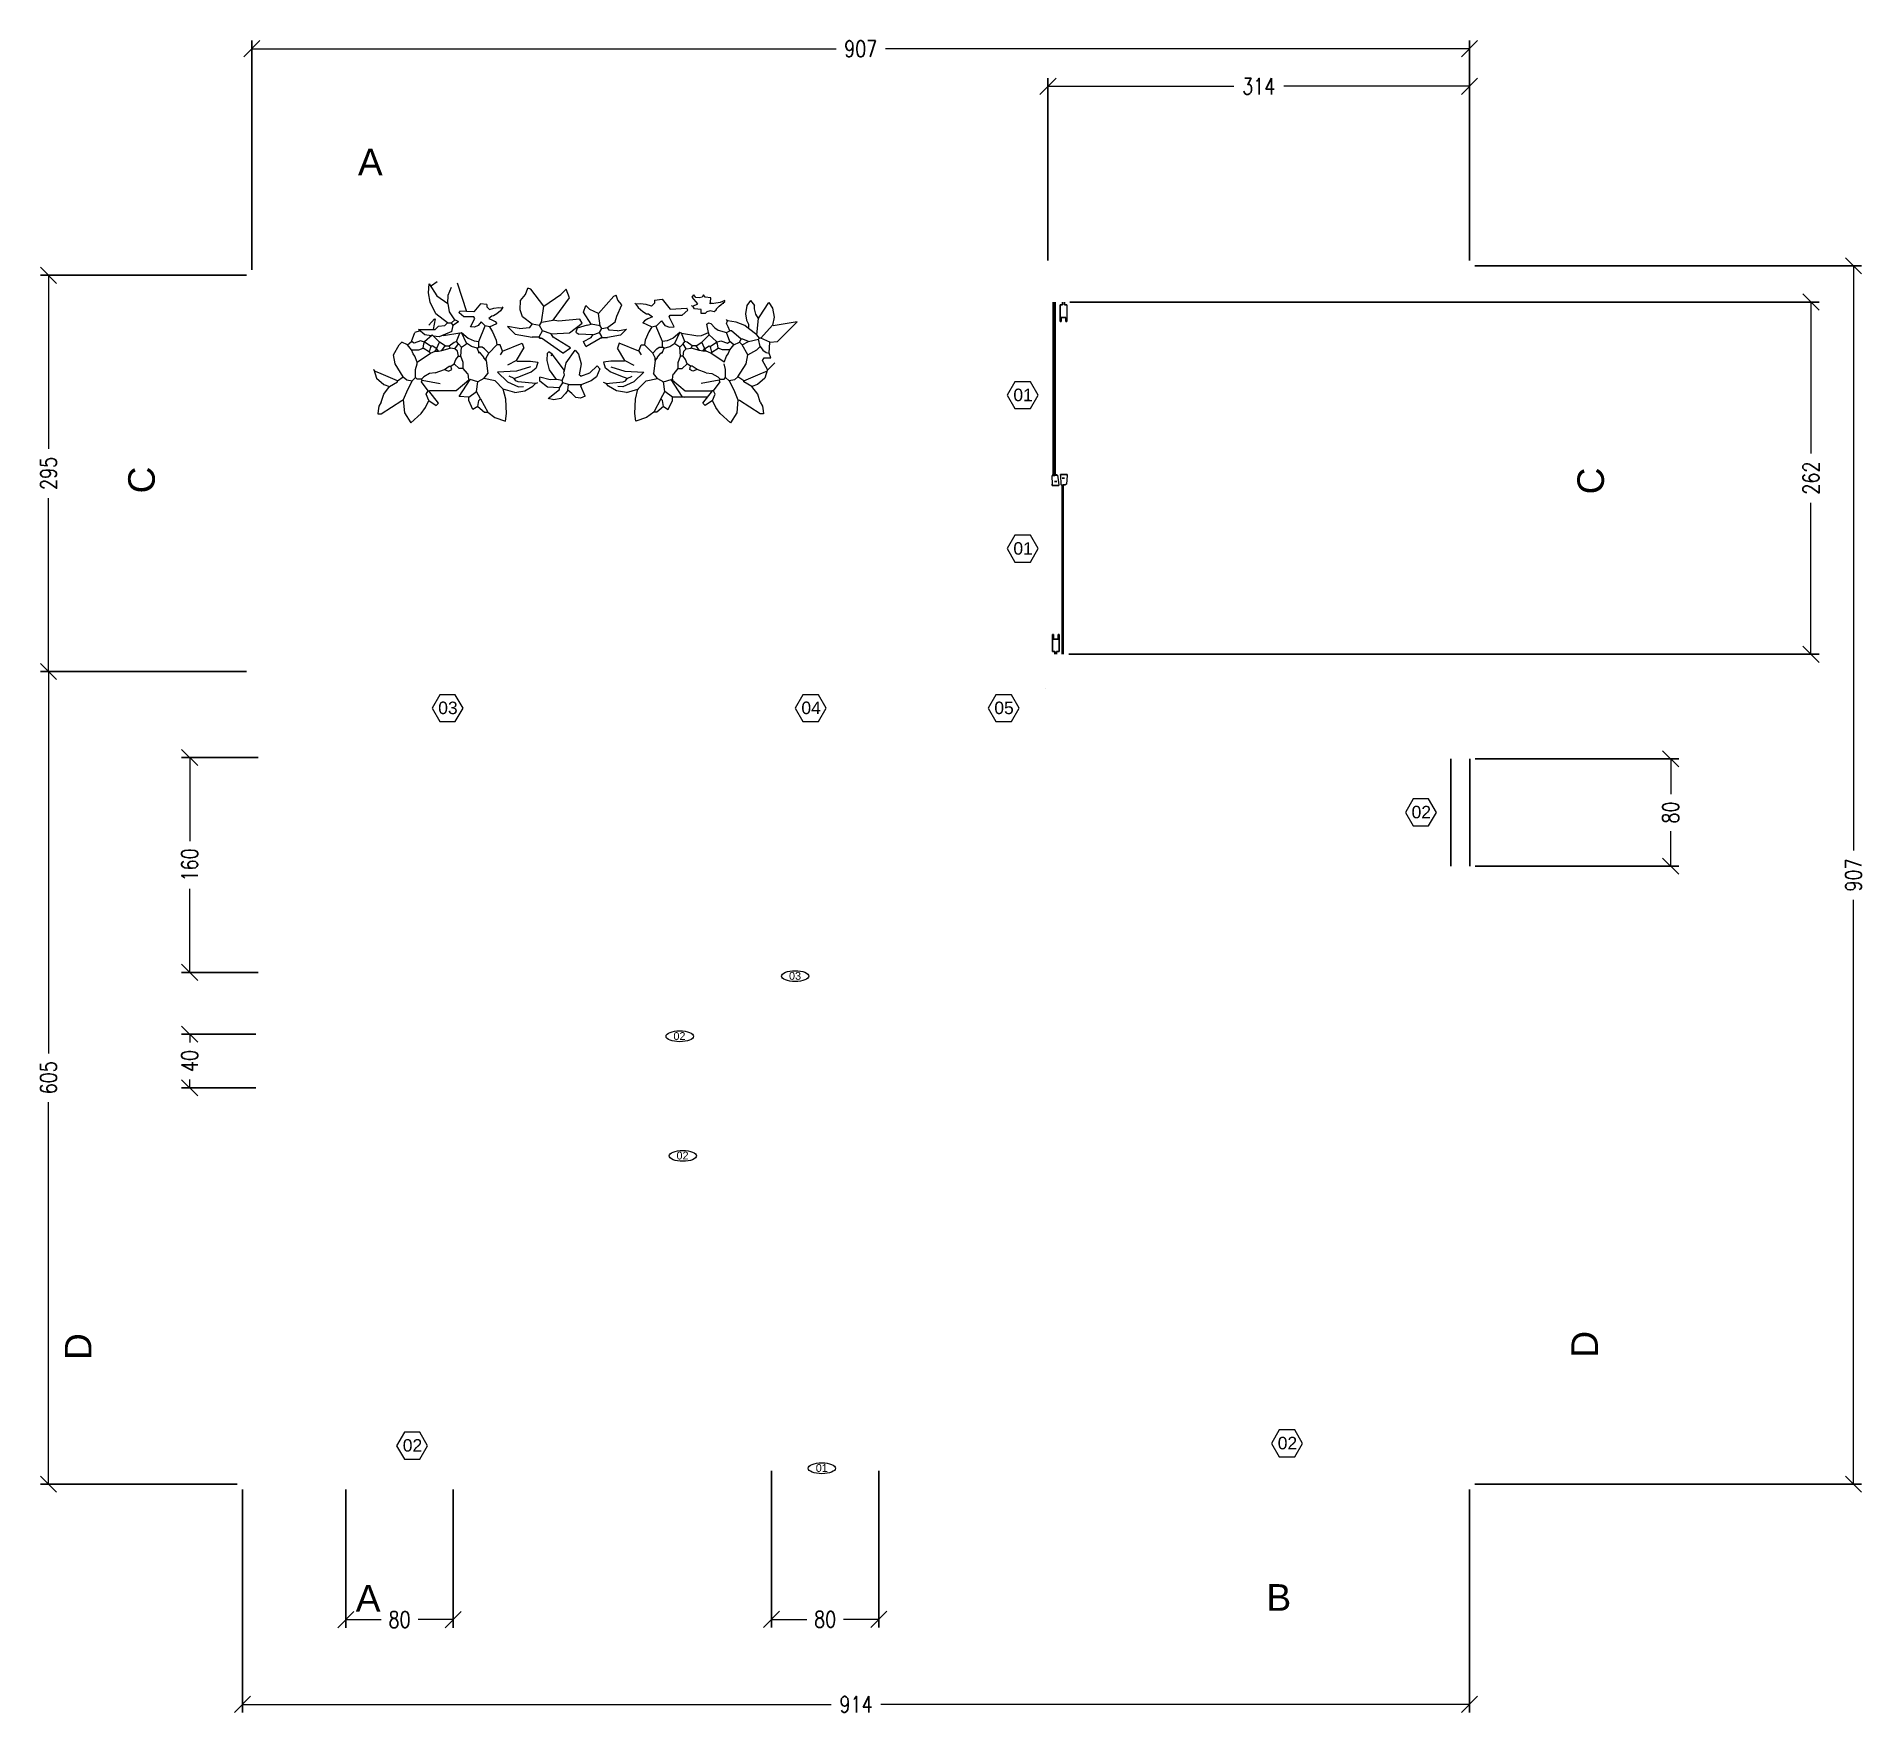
# Model space of a CAD drawing. Header units: inches. Extents: x 30 to 206, y 98 to 294.
# Drawn here: x 30.07 to 43.69, y 210.77 to 223.27 of the extents above; entities that cross this region are included whole.
import ezdxf

# ---------------------------------------------------------------- set-up
doc = ezdxf.new("R2010")
doc.units = ezdxf.units.IN
doc.header["$MEASUREMENT"] = 0
doc.layers.add('INFISSI_finissimi', color=250, linetype='Continuous')
doc.layers.add('Layer1', color=7, linetype='Continuous')
doc.layers.add('linee di sezione', color=3, linetype='Continuous', lineweight=13)
doc.layers.add('piante', color=94, linetype='Continuous', lineweight=13)
doc.styles.add('ARIAL', font='Arial.ttf')
doc.styles.add('E-ROMANS', font='romans.shx', dxfattribs={"width": 0.8})
doc.dimstyles.new('E-0100_TICK_12', dxfattribs={"dimscale": 0.001, "dimtxt": 120, "dimasz": 120, "dimexe": 60, "dimexo": 40, "dimgap": 60, "dimtad": 0, "dimzin": 0, "dimdsep": 46, "dimtxsty": 'E-ROMANS', "dimblk": 'OBLIQUE', "dimcen": 60, "dimclrd": 256, "dimclre": 256, "dimclrt": 256, "dimadec": 0, "dimazin": 0, "dimtfac": 1, "dimtmove": 1, "dimatfit": 3, "dimldrblk": 'OPEN90', "dimfxl": 1, "dimtfill": 1, "dimtolj": 1, "dimtzin": 0, "dimlwd": -1, "dimarcsym": 0})

msp = doc.modelspace()

# ---------------------------------------------------------------- texts
at = {"color": 7, "style": 'ARIAL'}
for s, p in [('A', (32.46, 222.24)), ('A', (32.444, 211.547)), ('B', (39.227, 211.553))]:
    msp.add_text(s, height=0.198, dxfattribs=at).set_placement(p)
for s, p in [('C', (30.947, 219.872)), ('C', (41.741, 219.865)), ('D', (30.475, 213.42)), ('D', (41.696, 213.437))]:
    msp.add_text(s, height=0.198, rotation=90, dxfattribs=at).set_placement(p)
at = {"layer": 'linee di sezione', "style": 'ARIAL'}
for s, p in [('01', (37.342, 220.559)), ('01', (37.342, 219.416)), ('03', (33.058, 218.229)), ('04', (35.763, 218.229)), ('05', (37.2, 218.229)), ('02', (32.794, 212.738)), ('02', (39.311, 212.755))]:
    msp.add_text(s, height=0.0932, rotation=359.8326, dxfattribs=at).set_placement(p)
at = {"layer": 'linee di sezione', "color": 3, "style": 'ARIAL'}
msp.add_text('02', height=0.0932, rotation=359.8326, dxfattribs=at).set_placement((40.308, 217.453))
at = {"layer": 'linee di sezione', "style": 'ARIAL'}
for s, p in [('03', (35.671, 216.251)), ('02', (34.81, 215.803)), ('02', (34.833, 214.913))]:
    msp.add_text(s, height=0.0578, dxfattribs=at).set_placement(p)

# ---------------------------------------------------------------- blocks, each defined once
blk = doc.blocks.new('_Oblique')
at = {"color": 0, "linetype": 'ByBlock', "lineweight": -2}
blk.add_line((-0.5, -0.5), (0.5, 0.5), dxfattribs=at)
blk = doc.blocks.new('*D12')
at = {"layer": 'DEFPOINTS', "color": 0, "lineweight": 13, "transparency": 16777216}
for p in [(40.74, 222.903), (37.6, 221.566), (40.74, 221.566)]:
    blk.add_point(p, dxfattribs=at)
at = {"layer": 'linee di sezione', "lineweight": -2, "transparency": 16777216}
for p, q in [((37.6, 221.606), (37.6, 222.963)), ((40.74, 221.606), (40.74, 222.963))]:
    blk.add_line(p, q, dxfattribs=at)
at = {"layer": 'linee di sezione', "transparency": 16777216}
for p, q in [((37.6, 222.903), (38.985, 222.903)), ((40.74, 222.903), (39.356, 222.903))]:
    blk.add_line(p, q, dxfattribs=at)
at = {"layer": 'linee di sezione', "transparency": 16777216, "xscale": 0.12, "yscale": 0.12, "zscale": 0.12, "rotation": 180}
blk.add_blockref('_Oblique', (37.6, 222.903), dxfattribs=at)
at = {"layer": 'linee di sezione', "transparency": 16777216, "xscale": 0.12, "yscale": 0.12, "zscale": 0.12}
blk.add_blockref('_Oblique', (40.74, 222.903), dxfattribs=at)
at = {"layer": 'linee di sezione', "lineweight": 13, "transparency": 16777216, "insert": (39.17, 222.903), "char_height": 0.12, "attachment_point": 5, "style": 'E-ROMANS', "bg_fill": 3, "box_fill_scale": 1.25, "bg_fill_color": 256, "bg_fill_true_color": 13158600, "bg_fill_transparency": 0}
blk.add_mtext('\\A1;314', dxfattribs=at)
blk = doc.blocks.new('_Open90')
at = {"color": 0, "linetype": 'ByBlock', "lineweight": -2}
for p, q in [((0, 0), (-1, 0)), ((-0.5, 0.5), (0, 0)), ((0, 0), (-0.5, -0.5))]:
    blk.add_line(p, q, dxfattribs=at)
blk = doc.blocks.new('*D13')
at = {"layer": 'DEFPOINTS', "color": 0, "lineweight": 13, "transparency": 16777216}
for p in [(40.74, 223.183), (31.67, 221.496), (40.74, 221.566)]:
    blk.add_point(p, dxfattribs=at)
at = {"layer": 'linee di sezione', "lineweight": -2, "transparency": 16777216}
for p, q in [((31.67, 221.536), (31.67, 223.243)), ((40.74, 221.606), (40.74, 223.243))]:
    blk.add_line(p, q, dxfattribs=at)
at = {"layer": 'linee di sezione', "transparency": 16777216}
for p, q in [((31.67, 223.183), (36.022, 223.183)), ((40.74, 223.183), (36.389, 223.183))]:
    blk.add_line(p, q, dxfattribs=at)
at = {"layer": 'linee di sezione', "transparency": 16777216, "xscale": 0.12, "yscale": 0.12, "zscale": 0.12, "rotation": 180}
blk.add_blockref('_Oblique', (31.67, 223.183), dxfattribs=at)
at = {"layer": 'linee di sezione', "transparency": 16777216, "xscale": 0.12, "yscale": 0.12, "zscale": 0.12}
blk.add_blockref('_Oblique', (40.74, 223.183), dxfattribs=at)
at = {"layer": 'linee di sezione', "lineweight": 13, "transparency": 16777216, "insert": (36.205, 223.183), "char_height": 0.12, "attachment_point": 5, "style": 'E-ROMANS', "bg_fill": 3, "box_fill_scale": 1.25, "bg_fill_color": 256, "bg_fill_true_color": 13158600, "bg_fill_transparency": 0}
blk.add_mtext('\\A1;907', dxfattribs=at)
blk = doc.blocks.new('*D14')
at = {"layer": 'DEFPOINTS', "color": 0, "lineweight": 13, "transparency": 16777216}
for p in [(40.741, 217.896), (40.741, 217.096), (42.238, 217.096)]:
    blk.add_point(p, dxfattribs=at)
at = {"layer": 'linee di sezione', "lineweight": -2, "transparency": 16777216}
for p, q in [((40.781, 217.896), (42.298, 217.896)), ((40.781, 217.096), (42.298, 217.096))]:
    blk.add_line(p, q, dxfattribs=at)
at = {"layer": 'linee di sezione', "transparency": 16777216}
for p, q in [((42.238, 217.896), (42.238, 217.633)), ((42.238, 217.096), (42.238, 217.358))]:
    blk.add_line(p, q, dxfattribs=at)
at = {"layer": 'linee di sezione', "transparency": 16777216, "xscale": 0.12, "yscale": 0.12, "zscale": 0.12}
for p, rotation in [((42.238, 217.896), 90), ((42.238, 217.096), 270)]:
    blk.add_blockref('_Oblique', p, dxfattribs=dict(at, rotation=rotation))
at = {"layer": 'linee di sezione', "lineweight": 13, "transparency": 16777216, "insert": (42.238, 217.496), "char_height": 0.12, "attachment_point": 5, "rotation": 90, "style": 'E-ROMANS', "bg_fill": 3, "box_fill_scale": 1.25, "bg_fill_color": 256, "bg_fill_true_color": 13158600, "bg_fill_transparency": 0}
blk.add_mtext('\\A1;80', dxfattribs=at)
blk = doc.blocks.new('*D15')
at = {"layer": 'DEFPOINTS', "color": 0, "lineweight": 13, "transparency": 16777216}
for p in [(37.722, 221.297), (37.714, 218.674), (43.283, 218.674)]:
    blk.add_point(p, dxfattribs=at)
at = {"layer": 'linee di sezione', "lineweight": -2, "transparency": 16777216}
for p, q in [((37.762, 221.297), (43.343, 221.297)), ((37.754, 218.674), (43.343, 218.674))]:
    blk.add_line(p, q, dxfattribs=at)
at = {"layer": 'linee di sezione', "transparency": 16777216}
for p, q in [((43.283, 221.297), (43.283, 220.169)), ((43.283, 218.674), (43.283, 219.802))]:
    blk.add_line(p, q, dxfattribs=at)
at = {"layer": 'linee di sezione', "transparency": 16777216, "xscale": 0.12, "yscale": 0.12, "zscale": 0.12}
for p, rotation in [((43.283, 221.297), 90), ((43.283, 218.674), 270)]:
    blk.add_blockref('_Oblique', p, dxfattribs=dict(at, rotation=rotation))
at = {"layer": 'linee di sezione', "lineweight": 13, "transparency": 16777216, "insert": (43.283, 219.986), "char_height": 0.12, "attachment_point": 5, "rotation": 90, "style": 'E-ROMANS', "bg_fill": 3, "box_fill_scale": 1.25, "bg_fill_color": 256, "bg_fill_true_color": 13158600, "bg_fill_transparency": 0}
blk.add_mtext('\\A1;262', dxfattribs=at)
blk = doc.blocks.new('*D16')
at = {"layer": 'DEFPOINTS', "color": 0, "lineweight": 13, "transparency": 16777216}
for p in [(40.74, 221.566), (43.599, 221.566), (40.74, 212.496)]:
    blk.add_point(p, dxfattribs=at)
at = {"layer": 'linee di sezione', "lineweight": -2, "transparency": 16777216}
for p, q in [((40.78, 221.566), (43.659, 221.566)), ((40.78, 212.496), (43.659, 212.496))]:
    blk.add_line(p, q, dxfattribs=at)
at = {"layer": 'linee di sezione', "transparency": 16777216}
for p, q in [((43.599, 221.566), (43.599, 217.214)), ((43.599, 212.496), (43.599, 216.847))]:
    blk.add_line(p, q, dxfattribs=at)
at = {"layer": 'linee di sezione', "transparency": 16777216, "xscale": 0.12, "yscale": 0.12, "zscale": 0.12}
for p, rotation in [((43.599, 221.566), 90), ((43.599, 212.496), 270)]:
    blk.add_blockref('_Oblique', p, dxfattribs=dict(at, rotation=rotation))
at = {"layer": 'linee di sezione', "lineweight": 13, "transparency": 16777216, "insert": (43.599, 217.031), "char_height": 0.12, "attachment_point": 5, "rotation": 90, "style": 'E-ROMANS', "bg_fill": 3, "box_fill_scale": 1.25, "bg_fill_color": 256, "bg_fill_true_color": 13158600, "bg_fill_transparency": 0}
blk.add_mtext('\\A1;907', dxfattribs=at)
blk = doc.blocks.new('*D17')
at = {"layer": 'DEFPOINTS', "color": 0, "lineweight": 13, "transparency": 16777216}
for p in [(35.54, 212.636), (36.34, 212.636), (36.34, 211.489)]:
    blk.add_point(p, dxfattribs=at)
at = {"layer": 'linee di sezione', "lineweight": -2, "transparency": 16777216}
for p, q in [((35.54, 212.596), (35.54, 211.429)), ((36.34, 212.596), (36.34, 211.429))]:
    blk.add_line(p, q, dxfattribs=at)
at = {"layer": 'linee di sezione', "transparency": 16777216}
for p, q in [((35.54, 211.489), (35.803, 211.489)), ((36.34, 211.489), (36.078, 211.489))]:
    blk.add_line(p, q, dxfattribs=at)
at = {"layer": 'linee di sezione', "transparency": 16777216, "xscale": 0.12, "yscale": 0.12, "zscale": 0.12, "rotation": 180}
blk.add_blockref('_Oblique', (35.54, 211.489), dxfattribs=at)
at = {"layer": 'linee di sezione', "transparency": 16777216, "xscale": 0.12, "yscale": 0.12, "zscale": 0.12}
blk.add_blockref('_Oblique', (36.34, 211.489), dxfattribs=at)
at = {"layer": 'linee di sezione', "lineweight": 13, "transparency": 16777216, "insert": (35.94, 211.489), "char_height": 0.12, "attachment_point": 5, "style": 'E-ROMANS', "bg_fill": 3, "box_fill_scale": 1.25, "bg_fill_color": 256, "bg_fill_true_color": 13158600, "bg_fill_transparency": 0}
blk.add_mtext('\\A1;80', dxfattribs=at)
blk = doc.blocks.new('*D18')
at = {"layer": 'DEFPOINTS', "color": 0, "lineweight": 13, "transparency": 16777216}
for p in [(32.37, 212.496), (33.17, 212.496), (33.17, 211.487)]:
    blk.add_point(p, dxfattribs=at)
at = {"layer": 'linee di sezione', "lineweight": -2, "transparency": 16777216}
for p, q in [((32.37, 212.456), (32.37, 211.427)), ((33.17, 212.456), (33.17, 211.427))]:
    blk.add_line(p, q, dxfattribs=at)
at = {"layer": 'linee di sezione', "transparency": 16777216}
for p, q in [((32.37, 211.487), (32.633, 211.487)), ((33.17, 211.487), (32.908, 211.487))]:
    blk.add_line(p, q, dxfattribs=at)
at = {"layer": 'linee di sezione', "transparency": 16777216, "xscale": 0.12, "yscale": 0.12, "zscale": 0.12, "rotation": 180}
blk.add_blockref('_Oblique', (32.37, 211.487), dxfattribs=at)
at = {"layer": 'linee di sezione', "transparency": 16777216, "xscale": 0.12, "yscale": 0.12, "zscale": 0.12}
blk.add_blockref('_Oblique', (33.17, 211.487), dxfattribs=at)
at = {"layer": 'linee di sezione', "lineweight": 13, "transparency": 16777216, "insert": (32.77, 211.487), "char_height": 0.12, "attachment_point": 5, "style": 'E-ROMANS', "bg_fill": 3, "box_fill_scale": 1.25, "bg_fill_color": 256, "bg_fill_true_color": 13158600, "bg_fill_transparency": 0}
blk.add_mtext('\\A1;80', dxfattribs=at)
blk = doc.blocks.new('*D19')
at = {"layer": 'DEFPOINTS', "color": 0, "lineweight": 13, "transparency": 16777216}
for p in [(31.6, 212.496), (40.74, 212.496), (40.74, 210.856)]:
    blk.add_point(p, dxfattribs=at)
at = {"layer": 'linee di sezione', "lineweight": -2, "transparency": 16777216}
for p, q in [((31.6, 212.456), (31.6, 210.796)), ((40.74, 212.456), (40.74, 210.796))]:
    blk.add_line(p, q, dxfattribs=at)
at = {"layer": 'linee di sezione', "transparency": 16777216}
for p, q in [((31.6, 210.856), (35.985, 210.856)), ((40.74, 210.856), (36.356, 210.856))]:
    blk.add_line(p, q, dxfattribs=at)
at = {"layer": 'linee di sezione', "transparency": 16777216, "xscale": 0.12, "yscale": 0.12, "zscale": 0.12, "rotation": 180}
blk.add_blockref('_Oblique', (31.6, 210.856), dxfattribs=at)
at = {"layer": 'linee di sezione', "transparency": 16777216, "xscale": 0.12, "yscale": 0.12, "zscale": 0.12}
blk.add_blockref('_Oblique', (40.74, 210.856), dxfattribs=at)
at = {"layer": 'linee di sezione', "lineweight": 13, "transparency": 16777216, "insert": (36.17, 210.856), "char_height": 0.12, "attachment_point": 5, "style": 'E-ROMANS', "bg_fill": 3, "box_fill_scale": 1.25, "bg_fill_color": 256, "bg_fill_true_color": 13158600, "bg_fill_transparency": 0}
blk.add_mtext('\\A1;914', dxfattribs=at)
blk = doc.blocks.new('*D20')
at = {"layer": 'DEFPOINTS', "color": 0, "lineweight": 13, "transparency": 16777216}
for p in [(31.74, 215.846), (31.207, 215.446), (31.74, 215.446)]:
    blk.add_point(p, dxfattribs=at)
at = {"layer": 'linee di sezione', "lineweight": -2, "transparency": 16777216}
for p, q in [((31.7, 215.846), (31.147, 215.846)), ((31.7, 215.446), (31.147, 215.446))]:
    blk.add_line(p, q, dxfattribs=at)
at = {"layer": 'linee di sezione', "transparency": 16777216}
for p, q in [((31.207, 215.846), (31.207, 215.783)), ((31.207, 215.446), (31.207, 215.508))]:
    blk.add_line(p, q, dxfattribs=at)
at = {"layer": 'linee di sezione', "transparency": 16777216, "xscale": 0.12, "yscale": 0.12, "zscale": 0.12}
for p, rotation in [((31.207, 215.846), 90), ((31.207, 215.446), 270)]:
    blk.add_blockref('_Oblique', p, dxfattribs=dict(at, rotation=rotation))
at = {"layer": 'linee di sezione', "lineweight": 13, "transparency": 16777216, "insert": (31.207, 215.646), "char_height": 0.12, "attachment_point": 5, "rotation": 90, "style": 'E-ROMANS', "bg_fill": 3, "box_fill_scale": 1.25, "bg_fill_color": 256, "bg_fill_true_color": 13158600, "bg_fill_transparency": 0}
blk.add_mtext('\\A1;40', dxfattribs=at)
blk = doc.blocks.new('*D21')
at = {"layer": 'DEFPOINTS', "color": 0, "lineweight": 13, "transparency": 16777216}
for p in [(31.207, 217.906), (31.757, 217.906), (31.757, 216.306)]:
    blk.add_point(p, dxfattribs=at)
at = {"layer": 'linee di sezione', "lineweight": -2, "transparency": 16777216}
for p, q in [((31.717, 217.906), (31.147, 217.906)), ((31.717, 216.306), (31.147, 216.306))]:
    blk.add_line(p, q, dxfattribs=at)
at = {"layer": 'linee di sezione', "transparency": 16777216}
for p, q in [((31.207, 217.906), (31.207, 217.282)), ((31.207, 216.306), (31.207, 216.929))]:
    blk.add_line(p, q, dxfattribs=at)
at = {"layer": 'linee di sezione', "transparency": 16777216, "xscale": 0.12, "yscale": 0.12, "zscale": 0.12}
for p, rotation in [((31.207, 217.906), 90), ((31.207, 216.306), 270)]:
    blk.add_blockref('_Oblique', p, dxfattribs=dict(at, rotation=rotation))
at = {"layer": 'linee di sezione', "lineweight": 13, "transparency": 16777216, "insert": (31.207, 217.106), "char_height": 0.12, "attachment_point": 5, "rotation": 90, "style": 'E-ROMANS', "bg_fill": 3, "box_fill_scale": 1.25, "bg_fill_color": 256, "bg_fill_true_color": 13158600, "bg_fill_transparency": 0}
blk.add_mtext('\\A1;160', dxfattribs=at)
blk = doc.blocks.new('*D22')
at = {"layer": 'DEFPOINTS', "color": 0, "lineweight": 13, "transparency": 16777216}
for p in [(30.156, 218.546), (31.6, 218.546), (31.6, 212.496)]:
    blk.add_point(p, dxfattribs=at)
at = {"layer": 'linee di sezione', "lineweight": -2, "transparency": 16777216}
for p, q in [((31.56, 218.546), (30.096, 218.546)), ((31.56, 212.496), (30.096, 212.496))]:
    blk.add_line(p, q, dxfattribs=at)
at = {"layer": 'linee di sezione', "transparency": 16777216}
for p, q in [((30.156, 218.546), (30.156, 215.702)), ((30.156, 212.496), (30.156, 215.34))]:
    blk.add_line(p, q, dxfattribs=at)
at = {"layer": 'linee di sezione', "transparency": 16777216, "xscale": 0.12, "yscale": 0.12, "zscale": 0.12}
for p, rotation in [((30.156, 218.546), 90), ((30.156, 212.496), 270)]:
    blk.add_blockref('_Oblique', p, dxfattribs=dict(at, rotation=rotation))
at = {"layer": 'linee di sezione', "lineweight": 13, "transparency": 16777216, "insert": (30.156, 215.521), "char_height": 0.12, "attachment_point": 5, "rotation": 90, "style": 'E-ROMANS', "bg_fill": 3, "box_fill_scale": 1.25, "bg_fill_color": 256, "bg_fill_true_color": 13158600, "bg_fill_transparency": 0}
blk.add_mtext('\\A1;605', dxfattribs=at)
blk = doc.blocks.new('*D23')
at = {"layer": 'DEFPOINTS', "color": 0, "lineweight": 13, "transparency": 16777216}
for p in [(31.67, 221.496), (30.156, 218.546), (31.67, 218.546)]:
    blk.add_point(p, dxfattribs=at)
at = {"layer": 'linee di sezione', "lineweight": -2, "transparency": 16777216}
for p, q in [((31.63, 221.496), (30.096, 221.496)), ((31.63, 218.546), (30.096, 218.546))]:
    blk.add_line(p, q, dxfattribs=at)
at = {"layer": 'linee di sezione', "transparency": 16777216}
for p, q in [((30.156, 221.496), (30.156, 220.204)), ((30.156, 218.546), (30.156, 219.837))]:
    blk.add_line(p, q, dxfattribs=at)
at = {"layer": 'linee di sezione', "transparency": 16777216, "xscale": 0.12, "yscale": 0.12, "zscale": 0.12}
for p, rotation in [((30.156, 221.496), 90), ((30.156, 218.546), 270)]:
    blk.add_blockref('_Oblique', p, dxfattribs=dict(at, rotation=rotation))
at = {"layer": 'linee di sezione', "lineweight": 13, "transparency": 16777216, "insert": (30.156, 220.021), "char_height": 0.12, "attachment_point": 5, "rotation": 90, "style": 'E-ROMANS', "bg_fill": 3, "box_fill_scale": 1.25, "bg_fill_color": 256, "bg_fill_true_color": 13158600, "bg_fill_transparency": 0}
blk.add_mtext('\\A1;295', dxfattribs=at)

# ---------------------------------------------------------------- dimensions: what is measured, and where the dimension line sits
at = {"layer": 'linee di sezione', "lineweight": 13}
for base, p1, p2, text, picture, middle in [((40.74, 222.903), (37.6, 221.566), (40.74, 221.566), '314', '*D12', (39.17, 222.903)), ((36.34, 211.489), (35.54, 212.636), (36.34, 212.636), '80', '*D17', (35.94, 211.489))]:
    dim = msp.add_linear_dim(base=base, p1=p1, p2=p2, text=text, dimstyle='E-0100_TICK_12', dxfattribs=at)
    dim.commit()
    dim.dimension.update_dxf_attribs({"geometry": picture, "text_midpoint": middle})
for base, p1, p2, text, picture, middle in [((31.207, 217.906), (31.757, 216.306), (31.757, 217.906), '160', '*D21', (31.207, 217.106)), ((31.207, 215.446), (31.74, 215.846), (31.74, 215.446), '40', '*D20', (31.207, 215.646))]:
    dim = msp.add_linear_dim(base=base, p1=p1, p2=p2, angle=90, text=text, dimstyle='E-0100_TICK_12', dxfattribs=at)
    dim.commit()
    dim.dimension.update_dxf_attribs({"geometry": picture, "text_midpoint": middle})

# ---------------------------------------------------------------- linework, layer by layer
at = {"layer": 'INFISSI_finissimi', "color": 7}
for p, q in [((37.638, 221.297), (37.638, 220.009)), ((37.645, 221.297), (37.645, 220.01)), ((37.654, 221.297), (37.654, 220.011)), ((37.648, 219.961), (37.665, 219.961)), ((37.705, 219.934), (37.705, 218.674)), ((37.723, 219.985), (37.706, 219.985)), ((37.64, 218.821), (37.633, 218.821)), ((37.633, 218.821), (37.633, 218.809)), ((37.633, 218.809), (37.633, 218.695)), ((37.64, 218.788), (37.64, 218.821)), ((37.655, 218.788), (37.64, 218.788)), ((37.675, 218.788), (37.655, 218.788)), ((37.682, 218.821), (37.675, 218.821)), ((37.675, 218.821), (37.675, 218.788)), ((37.682, 218.809), (37.682, 218.821)), ((37.683, 218.695), (37.682, 218.809)), ((37.633, 218.695), (37.651, 218.695)), ((37.651, 218.695), (37.651, 218.674)), ((37.664, 218.674), (37.664, 218.695)), ((37.664, 218.695), (37.683, 218.695))]:
    msp.add_line(p, q, dxfattribs=at)
at = {"layer": 'INFISSI_finissimi', "color": 0}
for p, q in [((37.69, 221.163), (37.69, 221.277)), ((37.69, 221.277), (37.709, 221.277)), ((37.709, 221.277), (37.709, 221.297)), ((37.722, 221.277), (37.722, 221.297)), ((37.722, 221.277), (37.74, 221.277)), ((37.69, 221.163), (37.69, 221.151)), ((37.698, 221.151), (37.69, 221.151)), ((37.698, 221.183), (37.698, 221.151)), ((37.733, 221.183), (37.733, 221.151)), ((37.733, 221.151), (37.74, 221.151)), ((37.74, 221.163), (37.74, 221.151))]:
    msp.add_line(p, q, dxfattribs=at)
at = {"layer": 'INFISSI_finissimi', "lineweight": 13}
for p, q in [((37.632, 220.003), (37.629, 220.003)), ((37.629, 220.003), (37.631, 219.94)), ((37.632, 220.003), (37.632, 220.003))]:
    msp.add_line(p, q, dxfattribs=at)
at = {"layer": 'INFISSI_finissimi', "color": 0, "lineweight": 13}
for p, q in [((37.638, 220.009), (37.632, 220.008)), ((37.632, 220.008), (37.632, 220.003))]:
    msp.add_line(p, q, dxfattribs=at)
at = {"layer": 'INFISSI_finissimi'}
for p, q in [((37.693, 220.014), (37.692, 220.009)), ((37.742, 220.014), (37.693, 220.014)), ((37.742, 220.006), (37.742, 220.014)), ((37.631, 219.94), (37.631, 219.931)), ((37.631, 219.931), (37.68, 219.931)), ((37.68, 219.931), (37.681, 219.937))]:
    msp.add_line(p, q, dxfattribs=at)
at = {"layer": 'INFISSI_finissimi', "color": 7}
for points in [[(37.707, 218.674), (37.707, 219.935)], [(37.714, 219.935), (37.714, 218.713), (37.714, 218.674)]]:
    msp.add_lwpolyline(points, dxfattribs=at)
for centre, start, end in [((37.675, 219.772), 92.5759, 99.0507), ((37.692, 220.173), 272.5759, 279.0507)]:
    msp.add_arc(centre, 0.239, start, end, dxfattribs=at)
at = {"layer": 'Layer1', "color": 7}
msp.add_line((37.584, 218.417), (37.584, 218.416), dxfattribs=at)
at = {"layer": 'Layer1', "color": 251, "true_color": 0x636466}
for p, q in [((40.601, 217.896), (40.601, 217.096)), ((40.741, 217.096), (40.741, 217.896))]:
    msp.add_line(p, q, dxfattribs=at)
at = {"layer": 'linee di sezione'}
for points in [[(37.527, 220.604), (37.469, 220.704), (37.354, 220.704), (37.296, 220.604), (37.354, 220.504), (37.469, 220.504)], [(37.527, 219.461), (37.469, 219.561), (37.354, 219.561), (37.296, 219.461), (37.354, 219.361), (37.469, 219.361)], [(33.243, 218.273), (33.185, 218.373), (33.069, 218.373), (33.012, 218.273), (33.069, 218.173), (33.185, 218.173)], [(35.948, 218.273), (35.891, 218.373), (35.775, 218.373), (35.717, 218.273), (35.775, 218.173), (35.891, 218.173)], [(37.385, 218.273), (37.328, 218.373), (37.212, 218.373), (37.154, 218.273), (37.212, 218.173), (37.328, 218.173)], [(32.979, 212.782), (32.921, 212.882), (32.806, 212.882), (32.748, 212.782), (32.806, 212.682), (32.921, 212.682)], [(39.496, 212.799), (39.438, 212.899), (39.323, 212.899), (39.265, 212.799), (39.323, 212.699), (39.438, 212.699)]]:
    msp.add_lwpolyline(points, close=True, dxfattribs=at)
at = {"layer": 'linee di sezione', "color": 3}
msp.add_lwpolyline([(40.493, 217.497), (40.435, 217.597), (40.319, 217.597), (40.262, 217.497), (40.319, 217.397), (40.435, 217.397)], close=True, dxfattribs=at)
at = {"layer": 'linee di sezione'}
for centre in [(35.717, 216.278), (34.857, 215.83), (34.88, 214.94)]:
    msp.add_ellipse(centre, major_axis=(-0.102, 0), ratio=0.395468, dxfattribs=at)
at = {"layer": 'piante'}
for p, q in [((32.985, 221.366), (32.99, 221.432)), ((32.999, 221.296), (32.985, 221.366)), ((32.99, 221.432), (33.048, 221.342)), ((33.007, 221.419), (33.051, 221.45)), ((33.133, 221.347), (33.156, 221.408)), ((33.2, 221.439), (33.268, 221.226)), ((33.709, 221.353), (33.725, 221.401)), ((33.749, 221.393), (33.725, 221.401)), ((33.844, 221.266), (33.749, 221.393)), ((33.971, 221.353), (34.011, 221.393)), ((34.035, 221.329), (34.011, 221.393)), ((33.041, 221.208), (32.999, 221.296)), ((33.048, 221.342), (33.129, 221.286)), ((33.129, 221.286), (33.133, 221.347)), ((33.129, 221.286), (33.139, 221.225)), ((33.139, 221.225), (33.18, 221.164)), ((33.214, 221.217), (33.22, 221.229)), ((33.324, 221.223), (33.22, 221.229)), ((33.372, 221.284), (33.324, 221.223)), ((33.421, 221.278), (33.372, 221.284)), ((33.421, 221.278), (33.421, 221.26)), ((33.421, 221.26), (33.44, 221.241)), ((33.44, 221.241), (33.473, 221.252)), ((33.473, 221.252), (33.509, 221.256)), ((33.523, 221.232), (33.494, 221.208)), ((33.509, 221.256), (33.537, 221.253)), ((33.537, 221.253), (33.523, 221.232)), ((33.537, 221.253), (33.543, 221.26)), ((33.668, 221.24), (33.672, 221.309)), ((33.685, 221.186), (33.668, 221.24)), ((33.672, 221.309), (33.709, 221.353)), ((33.828, 221.146), (33.844, 221.266)), ((33.844, 221.266), (33.971, 221.353)), ((33.915, 221.162), (34.035, 221.329)), ((34.139, 221.222), (34.157, 221.271)), ((34.187, 221.241), (34.157, 221.271)), ((34.253, 221.211), (34.187, 221.241)), ((34.253, 221.211), (34.365, 221.341)), ((34.365, 221.341), (34.384, 221.347)), ((34.396, 221.31), (34.384, 221.347)), ((34.388, 221.191), (34.425, 221.276)), ((34.425, 221.276), (34.396, 221.31)), ((34.529, 221.281), (34.522, 221.288)), ((34.563, 221.284), (34.529, 221.281)), ((34.529, 221.281), (34.547, 221.255)), ((34.547, 221.255), (34.581, 221.226)), ((34.606, 221.279), (34.563, 221.284)), ((34.581, 221.226), (34.61, 221.21)), ((34.647, 221.266), (34.606, 221.279)), ((34.669, 221.288), (34.647, 221.266)), ((34.669, 221.31), (34.727, 221.318)), ((34.669, 221.31), (34.669, 221.288)), ((34.727, 221.318), (34.786, 221.244)), ((34.786, 221.244), (34.91, 221.252)), ((34.874, 221.2), (34.918, 221.237)), ((34.918, 221.237), (34.91, 221.252)), ((34.943, 221.272), (34.955, 221.266)), ((34.949, 221.333), (34.961, 221.351)), ((34.992, 221.284), (34.949, 221.333)), ((34.955, 221.266), (34.992, 221.284)), ((34.967, 221.247), (34.955, 221.266)), ((34.977, 221.331), (34.961, 221.351)), ((35.016, 221.241), (34.967, 221.247)), ((35.002, 221.327), (34.977, 221.331)), ((35.023, 221.333), (35.002, 221.327)), ((35.016, 221.211), (35.016, 221.241)), ((35.034, 221.351), (35.023, 221.333)), ((35.047, 221.333), (35.034, 221.351)), ((35.089, 221.327), (35.047, 221.333)), ((35.06, 221.223), (35.047, 221.211)), ((35.084, 221.231), (35.06, 221.223)), ((35.083, 221.284), (35.089, 221.321)), ((35.112, 221.287), (35.083, 221.284)), ((35.114, 221.223), (35.084, 221.231)), ((35.089, 221.321), (35.089, 221.327)), ((35.157, 221.294), (35.112, 221.287)), ((35.126, 221.235), (35.114, 221.223)), ((35.126, 221.235), (35.132, 221.241)), ((35.132, 221.247), (35.151, 221.266)), ((35.132, 221.241), (35.132, 221.247)), ((35.151, 221.266), (35.193, 221.302)), ((35.193, 221.308), (35.157, 221.294)), ((35.193, 221.302), (35.193, 221.308)), ((35.358, 221.27), (35.347, 221.209)), ((35.383, 221.308), (35.358, 221.27)), ((35.383, 221.308), (35.413, 221.272)), ((35.415, 221.246), (35.413, 221.272)), ((35.425, 221.207), (35.415, 221.246)), ((35.45, 221.186), (35.52, 221.294)), ((35.52, 221.294), (35.548, 221.251)), ((35.548, 221.251), (35.561, 221.184)), ((32.959, 221.052), (32.911, 221.092)), ((32.911, 221.092), (33.035, 221.092)), ((33.031, 221.172), (32.988, 221.124)), ((33.023, 221.092), (33.039, 221.172)), ((33.035, 221.092), (33.059, 221.117)), ((33.126, 221.141), (33.041, 221.208)), ((33.059, 221.117), (33.108, 221.123)), ((33.108, 221.123), (33.126, 221.141)), ((33.126, 221.141), (33.157, 221.141)), ((33.181, 221.165), (33.157, 221.141)), ((33.169, 221.123), (33.157, 221.141)), ((33.159, 221.077), (33.169, 221.123)), ((33.208, 221.149), (33.168, 221.121)), ((33.212, 221.15), (33.181, 221.165)), ((33.25, 221.186), (33.214, 221.217)), ((33.324, 221.186), (33.25, 221.186)), ((33.299, 221.113), (33.33, 221.174)), ((33.328, 221.11), (33.299, 221.113)), ((33.33, 221.174), (33.324, 221.186)), ((33.356, 221.122), (33.328, 221.11)), ((33.379, 221.15), (33.356, 221.122)), ((33.36, 221.003), (33.409, 221.119)), ((33.409, 221.119), (33.379, 221.15)), ((33.44, 221.113), (33.409, 221.119)), ((33.458, 221.192), (33.434, 221.174)), ((33.434, 221.174), (33.462, 221.163)), ((33.44, 221.113), (33.495, 221.137)), ((33.44, 221.113), (33.463, 221.075)), ((33.47, 221.195), (33.458, 221.192)), ((33.462, 221.163), (33.483, 221.151)), ((33.494, 221.208), (33.47, 221.195)), ((33.483, 221.151), (33.495, 221.137)), ((33.573, 221.114), (33.632, 221.057)), ((33.661, 221.099), (33.573, 221.114)), ((33.661, 221.099), (33.741, 221.107)), ((33.757, 221.131), (33.685, 221.186)), ((33.741, 221.107), (33.757, 221.131)), ((33.812, 221.123), (33.757, 221.131)), ((33.812, 221.123), (33.828, 221.146)), ((33.836, 221.083), (33.812, 221.123)), ((33.828, 221.146), (33.915, 221.162)), ((33.955, 221.154), (33.915, 221.162)), ((34.114, 221.17), (33.955, 221.154)), ((34.035, 221.067), (34.13, 221.139)), ((34.093, 221.102), (34.082, 221.073)), ((34.167, 221.125), (34.093, 221.102)), ((34.13, 221.139), (34.114, 221.17)), ((34.198, 221.131), (34.139, 221.222)), ((34.167, 221.125), (34.198, 221.131)), ((34.265, 221.119), (34.198, 221.131)), ((34.265, 221.119), (34.253, 221.211)), ((34.259, 221.07), (34.277, 221.101)), ((34.277, 221.101), (34.265, 221.119)), ((34.277, 221.101), (34.32, 221.107)), ((34.32, 221.107), (34.375, 221.15)), ((34.332, 221.088), (34.32, 221.107)), ((34.393, 221.082), (34.332, 221.088)), ((34.375, 221.15), (34.388, 221.191)), ((34.393, 221.082), (34.461, 221.094)), ((34.461, 221.094), (34.416, 221.05)), ((34.594, 221.158), (34.581, 221.142)), ((34.647, 221.112), (34.581, 221.142)), ((34.62, 221.172), (34.594, 221.158)), ((34.61, 221.21), (34.625, 221.208)), ((34.654, 221.186), (34.62, 221.172)), ((34.625, 221.208), (34.654, 221.186)), ((34.65, 221.113), (34.626, 221.075)), ((34.65, 221.113), (34.68, 221.119)), ((34.729, 221.003), (34.68, 221.119)), ((34.683, 221.12), (34.72, 221.156)), ((34.72, 221.156), (34.746, 221.123)), ((34.746, 221.123), (34.78, 221.109)), ((34.779, 221.186), (34.786, 221.2)), ((34.815, 221.112), (34.779, 221.186)), ((34.78, 221.109), (34.815, 221.112)), ((34.786, 221.2), (34.874, 221.2)), ((35.047, 221.211), (35.016, 221.211)), ((35.059, 221.131), (35.071, 221.143)), ((35.071, 221.07), (35.059, 221.131)), ((35.071, 221.143), (35.089, 221.137)), ((35.089, 221.137), (35.119, 221.105)), ((35.119, 221.105), (35.144, 221.088)), ((35.144, 221.088), (35.206, 221.07)), ((35.212, 221.156), (35.206, 221.168)), ((35.206, 221.137), (35.212, 221.156)), ((35.218, 221.113), (35.206, 221.137)), ((35.278, 221.146), (35.212, 221.156)), ((35.218, 221.156), (35.212, 221.156)), ((35.23, 221.082), (35.218, 221.113)), ((35.342, 221.121), (35.278, 221.146)), ((35.37, 221.101), (35.342, 221.121)), ((35.347, 221.209), (35.354, 221.161)), ((35.354, 221.161), (35.37, 221.131)), ((35.37, 221.131), (35.37, 221.107)), ((35.37, 221.101), (35.37, 221.107)), ((35.432, 221.052), (35.37, 221.101)), ((35.444, 221.174), (35.425, 221.207)), ((35.432, 221.052), (35.444, 221.174)), ((35.444, 221.174), (35.45, 221.186)), ((35.462, 221.027), (35.548, 221.125)), ((35.561, 221.184), (35.548, 221.125)), ((35.732, 221.15), (35.554, 221.119)), ((35.584, 221.003), (35.732, 221.15)), ((32.725, 220.905), (32.768, 220.979)), ((32.768, 220.979), (32.786, 220.997)), ((32.829, 220.979), (32.786, 220.997)), ((32.829, 220.979), (32.859, 221.003)), ((32.859, 220.942), (32.829, 220.979)), ((32.859, 221.003), (32.884, 221.07)), ((32.878, 220.991), (32.859, 221.003)), ((32.927, 221.009), (32.878, 220.991)), ((32.923, 221.082), (32.884, 221.07)), ((32.914, 220.942), (32.945, 220.954)), ((32.957, 220.997), (32.927, 221.009)), ((32.945, 220.954), (32.951, 220.985)), ((32.994, 220.924), (32.945, 220.954)), ((32.951, 220.985), (32.957, 220.997)), ((32.957, 221.003), (33.012, 221.052)), ((32.957, 220.997), (32.957, 221.003)), ((33.006, 220.966), (32.957, 220.997)), ((33.005, 221.046), (32.959, 221.052)), ((32.994, 220.924), (33, 220.954)), ((33, 220.954), (33.006, 220.966)), ((33.012, 220.972), (33.006, 220.966)), ((33.067, 220.997), (33.012, 221.052)), ((33.049, 220.948), (33.012, 220.972)), ((33.066, 221.038), (33.02, 221.044)), ((33.049, 220.954), (33.067, 220.997)), ((33.049, 220.948), (33.049, 220.954)), ((33.159, 221.077), (33.066, 221.038)), ((33.11, 220.972), (33.067, 220.997)), ((33.085, 220.936), (33.11, 220.972)), ((33.085, 220.936), (33.146, 220.954)), ((33.098, 221.046), (33.087, 221.047)), ((33.22, 221.064), (33.098, 221.046)), ((33.11, 220.972), (33.14, 220.972)), ((33.14, 220.972), (33.177, 220.997)), ((33.146, 220.954), (33.14, 220.972)), ((33.183, 220.948), (33.146, 220.954)), ((33.177, 220.997), (33.195, 221.003)), ((33.183, 220.948), (33.208, 220.985)), ((33.195, 221.003), (33.22, 221.064)), ((33.208, 220.985), (33.195, 221.003)), ((33.232, 220.96), (33.208, 220.985)), ((33.22, 221.064), (33.232, 221.07)), ((33.226, 220.893), (33.232, 220.96)), ((33.269, 220.991), (33.232, 221.07)), ((33.232, 221.07), (33.281, 221.029)), ((33.232, 220.96), (33.269, 220.985)), ((33.305, 220.966), (33.269, 220.991)), ((33.269, 220.985), (33.269, 220.991)), ((33.281, 221.029), (33.326, 221.009)), ((33.348, 220.954), (33.305, 220.966)), ((33.326, 221.009), (33.36, 221.003)), ((33.348, 220.954), (33.36, 220.96)), ((33.36, 220.924), (33.348, 220.954)), ((33.36, 220.96), (33.36, 221.003)), ((33.385, 220.96), (33.36, 220.96)), ((33.403, 220.948), (33.385, 220.96)), ((33.434, 220.917), (33.495, 220.979)), ((33.463, 221.075), (33.49, 221.014)), ((33.49, 221.014), (33.495, 220.979)), ((33.519, 220.979), (33.495, 220.979)), ((33.537, 220.93), (33.519, 220.979)), ((33.537, 220.93), (33.684, 220.991)), ((33.632, 221.057), (33.757, 221.035)), ((33.641, 220.862), (33.696, 220.954)), ((33.684, 220.991), (33.696, 220.954)), ((33.812, 221.035), (33.757, 221.035)), ((33.812, 221.043), (33.836, 221.083)), ((33.812, 221.035), (33.812, 221.043)), ((33.82, 221.027), (33.812, 221.035)), ((33.812, 221.027), (33.812, 221.035)), ((33.812, 221.027), (33.82, 221.027)), ((33.82, 221.027), (33.828, 221.027)), ((33.987, 220.916), (33.828, 221.027)), ((33.9, 221.059), (33.836, 221.083)), ((33.9, 221.059), (34.035, 221.067)), ((33.915, 221.035), (33.9, 221.059)), ((34.043, 220.956), (33.915, 221.035)), ((33.987, 220.916), (34.043, 220.956)), ((34.082, 221.073), (34.106, 221.058)), ((34.21, 221.052), (34.106, 221.058)), ((34.139, 221.002), (34.198, 221.034)), ((34.157, 220.965), (34.139, 221.002)), ((34.157, 220.965), (34.265, 221.027)), ((34.198, 221.034), (34.21, 221.052)), ((34.21, 221.052), (34.259, 221.07)), ((34.277, 221.04), (34.259, 221.07)), ((34.271, 221.027), (34.265, 221.027)), ((34.271, 221.027), (34.277, 221.034)), ((34.277, 221.027), (34.271, 221.027)), ((34.277, 221.034), (34.277, 221.04)), ((34.277, 221.034), (34.32, 221.034)), ((34.277, 221.027), (34.277, 221.034)), ((34.416, 221.05), (34.32, 221.034)), ((34.405, 220.991), (34.393, 220.954)), ((34.448, 220.862), (34.393, 220.954)), ((34.552, 220.93), (34.405, 220.991)), ((34.552, 220.93), (34.57, 220.979)), ((34.57, 220.979), (34.595, 220.979)), ((34.599, 221.014), (34.595, 220.979)), ((34.656, 220.917), (34.595, 220.979)), ((34.626, 221.075), (34.599, 221.014)), ((34.686, 220.948), (34.705, 220.96)), ((34.705, 220.96), (34.729, 220.96)), ((34.763, 221.009), (34.729, 221.003)), ((34.729, 220.96), (34.729, 221.003)), ((34.741, 220.954), (34.729, 220.96)), ((34.729, 220.924), (34.741, 220.954)), ((34.741, 220.954), (34.784, 220.966)), ((34.808, 221.029), (34.763, 221.009)), ((34.784, 220.966), (34.821, 220.991)), ((34.857, 221.07), (34.808, 221.029)), ((34.821, 220.991), (34.857, 221.07)), ((34.821, 220.985), (34.821, 220.991)), ((34.857, 220.96), (34.821, 220.985)), ((34.87, 221.064), (34.857, 221.07)), ((34.857, 220.96), (34.882, 220.985)), ((34.863, 220.893), (34.857, 220.96)), ((34.87, 221.064), (34.992, 221.046)), ((34.894, 221.003), (34.87, 221.064)), ((34.882, 220.985), (34.894, 221.003)), ((34.906, 220.948), (34.882, 220.985)), ((34.912, 220.997), (34.894, 221.003)), ((34.906, 220.948), (34.943, 220.954)), ((34.949, 220.972), (34.912, 220.997)), ((34.943, 220.954), (34.949, 220.972)), ((35.004, 220.936), (34.943, 220.954)), ((34.98, 220.972), (34.949, 220.972)), ((34.98, 220.972), (35.022, 220.997)), ((35.004, 220.936), (34.98, 220.972)), ((34.992, 221.046), (35.019, 221.048)), ((35.019, 221.048), (35.072, 221.069)), ((35.022, 220.997), (35.077, 221.052)), ((35.041, 220.954), (35.022, 220.997)), ((35.041, 220.948), (35.077, 220.972)), ((35.041, 220.948), (35.041, 220.954)), ((35.077, 221.052), (35.071, 221.07)), ((35.132, 221.003), (35.077, 221.052)), ((35.077, 220.972), (35.083, 220.966)), ((35.083, 220.966), (35.132, 220.997)), ((35.089, 220.954), (35.083, 220.966)), ((35.096, 220.924), (35.089, 220.954)), ((35.096, 220.924), (35.144, 220.954)), ((35.132, 220.997), (35.163, 221.009)), ((35.132, 220.997), (35.132, 221.003)), ((35.138, 220.985), (35.132, 220.997)), ((35.144, 220.954), (35.138, 220.985)), ((35.175, 220.942), (35.144, 220.954)), ((35.163, 221.009), (35.212, 220.991)), ((35.206, 221.07), (35.23, 221.082)), ((35.23, 221.003), (35.206, 221.07)), ((35.212, 220.991), (35.23, 221.003)), ((35.242, 221.082), (35.23, 221.082)), ((35.261, 220.979), (35.23, 221.003)), ((35.23, 220.942), (35.261, 220.979)), ((35.315, 221.021), (35.242, 221.082)), ((35.261, 220.979), (35.303, 220.997)), ((35.303, 220.997), (35.315, 221.021)), ((35.322, 220.979), (35.303, 220.997)), ((35.328, 221.021), (35.315, 221.021)), ((35.322, 220.979), (35.37, 221.003)), ((35.364, 220.905), (35.322, 220.979)), ((35.37, 221.003), (35.328, 221.021)), ((35.37, 221.003), (35.444, 221.021)), ((35.45, 221.027), (35.432, 221.052)), ((35.432, 220.942), (35.456, 220.966)), ((35.444, 221.021), (35.45, 221.027)), ((35.456, 220.966), (35.444, 221.021)), ((35.462, 221.027), (35.45, 221.027)), ((35.456, 220.966), (35.476, 220.938)), ((35.529, 220.997), (35.462, 221.027)), ((35.523, 220.917), (35.529, 220.997)), ((35.529, 220.997), (35.584, 221.003)), ((32.737, 220.838), (32.725, 220.905)), ((32.798, 220.74), (32.737, 220.838)), ((32.872, 220.911), (32.859, 220.942)), ((32.859, 220.942), (32.914, 220.942)), ((32.884, 220.893), (32.872, 220.911)), ((32.902, 220.85), (32.884, 220.893)), ((32.89, 220.795), (32.902, 220.838)), ((32.902, 220.85), (33, 220.917)), ((32.902, 220.838), (32.902, 220.85)), ((33, 220.917), (32.994, 220.924)), ((33, 220.917), (33.036, 220.93)), ((33.036, 220.93), (33.049, 220.948)), ((33.036, 220.93), (33.061, 220.93)), ((33.061, 220.93), (33.049, 220.948)), ((33.061, 220.93), (33.085, 220.936)), ((33.104, 220.795), (33.14, 220.82)), ((33.14, 220.82), (33.153, 220.82)), ((33.153, 220.82), (33.177, 220.838)), ((33.159, 220.795), (33.153, 220.82)), ((33.177, 220.838), (33.189, 220.869)), ((33.214, 220.801), (33.177, 220.838)), ((33.201, 220.93), (33.183, 220.948)), ((33.189, 220.869), (33.208, 220.893)), ((33.208, 220.893), (33.201, 220.93)), ((33.208, 220.893), (33.226, 220.893)), ((33.244, 220.847), (33.226, 220.893)), ((33.244, 220.801), (33.244, 220.847)), ((33.372, 220.917), (33.36, 220.924)), ((33.36, 220.917), (33.36, 220.924)), ((33.397, 220.887), (33.372, 220.917)), ((33.397, 220.881), (33.397, 220.887)), ((33.415, 220.862), (33.397, 220.881)), ((33.434, 220.917), (33.403, 220.948)), ((33.415, 220.881), (33.434, 220.917)), ((33.415, 220.862), (33.415, 220.881)), ((33.415, 220.862), (33.427, 220.765)), ((33.537, 220.93), (33.519, 220.905)), ((33.641, 220.862), (33.574, 220.826)), ((33.641, 220.862), (33.647, 220.856)), ((33.746, 220.814), (33.642, 220.783)), ((33.647, 220.856), (33.745, 220.856)), ((33.745, 220.856), (33.8, 220.85)), ((33.8, 220.85), (33.788, 220.807)), ((33.87, 220.861), (33.871, 220.915)), ((33.887, 220.791), (33.87, 220.861)), ((33.871, 220.915), (33.883, 220.927)), ((33.907, 220.909), (33.883, 220.927)), ((33.904, 220.897), (33.896, 220.905)), ((33.999, 220.786), (33.907, 220.909)), ((33.999, 220.786), (34.01, 220.844)), ((34.01, 220.844), (34.078, 220.939)), ((34.078, 220.939), (34.103, 220.909)), ((34.103, 220.909), (34.122, 220.838)), ((34.122, 220.838), (34.109, 220.756)), ((34.187, 220.77), (34.243, 220.823)), ((34.243, 220.823), (34.262, 220.799)), ((34.344, 220.856), (34.289, 220.85)), ((34.289, 220.85), (34.302, 220.807)), ((34.343, 220.814), (34.448, 220.783)), ((34.442, 220.856), (34.344, 220.856)), ((34.448, 220.862), (34.442, 220.856)), ((34.448, 220.862), (34.515, 220.826)), ((34.552, 220.93), (34.57, 220.905)), ((34.656, 220.917), (34.686, 220.948)), ((34.674, 220.881), (34.656, 220.917)), ((34.674, 220.862), (34.662, 220.765)), ((34.674, 220.862), (34.692, 220.881)), ((34.674, 220.862), (34.674, 220.881)), ((34.692, 220.887), (34.717, 220.917)), ((34.692, 220.881), (34.692, 220.887)), ((34.717, 220.917), (34.729, 220.924)), ((34.729, 220.917), (34.729, 220.924)), ((34.845, 220.847), (34.863, 220.893)), ((34.845, 220.801), (34.845, 220.847)), ((34.882, 220.893), (34.863, 220.893)), ((34.876, 220.801), (34.912, 220.838)), ((34.882, 220.893), (34.888, 220.93)), ((34.9, 220.869), (34.882, 220.893)), ((34.888, 220.93), (34.906, 220.948)), ((34.912, 220.838), (34.9, 220.869)), ((34.937, 220.82), (34.912, 220.838)), ((34.931, 220.795), (34.937, 220.82)), ((34.949, 220.82), (34.937, 220.82)), ((34.986, 220.795), (34.949, 220.82)), ((35.028, 220.93), (35.004, 220.936)), ((35.028, 220.93), (35.041, 220.948)), ((35.053, 220.93), (35.028, 220.93)), ((35.053, 220.93), (35.041, 220.948)), ((35.089, 220.917), (35.053, 220.93)), ((35.089, 220.917), (35.096, 220.924)), ((35.187, 220.85), (35.089, 220.917)), ((35.23, 220.942), (35.175, 220.942)), ((35.187, 220.85), (35.206, 220.893)), ((35.199, 220.795), (35.187, 220.838)), ((35.206, 220.893), (35.218, 220.911)), ((35.218, 220.911), (35.23, 220.942)), ((35.291, 220.74), (35.352, 220.838)), ((35.352, 220.838), (35.364, 220.905)), ((35.364, 220.905), (35.432, 220.942)), ((35.474, 220.862), (35.487, 220.881)), ((35.511, 220.795), (35.474, 220.862)), ((35.476, 220.938), (35.501, 220.921)), ((35.487, 220.881), (35.535, 220.881)), ((35.501, 220.921), (35.523, 220.917)), ((35.511, 220.789), (35.566, 220.844)), ((35.535, 220.881), (35.523, 220.917)), ((32.578, 220.795), (32.599, 220.73)), ((32.578, 220.789), (32.578, 220.795)), ((32.615, 220.771), (32.584, 220.783)), ((32.599, 220.73), (32.652, 220.683)), ((32.756, 220.71), (32.615, 220.771)), ((32.652, 220.683), (32.694, 220.667)), ((32.694, 220.667), (32.756, 220.704)), ((32.756, 220.71), (32.798, 220.74)), ((32.756, 220.704), (32.756, 220.71)), ((32.798, 220.74), (32.824, 220.718)), ((32.824, 220.718), (32.865, 220.71)), ((32.865, 220.71), (32.829, 220.642)), ((32.865, 220.71), (32.89, 220.734)), ((32.89, 220.734), (32.89, 220.795)), ((32.902, 220.722), (32.89, 220.734)), ((32.933, 220.722), (32.902, 220.722)), ((32.95, 220.741), (32.933, 220.722)), ((32.939, 220.716), (32.933, 220.722)), ((32.933, 220.704), (32.939, 220.716)), ((32.982, 220.636), (32.933, 220.704)), ((32.939, 220.716), (33.073, 220.691)), ((32.992, 220.765), (32.95, 220.741)), ((33.036, 220.771), (32.992, 220.765)), ((33.036, 220.771), (33.104, 220.795)), ((33.104, 220.795), (33.134, 220.783)), ((33.134, 220.783), (33.159, 220.795)), ((33.287, 220.716), (33.192, 220.636)), ((33.244, 220.801), (33.214, 220.801)), ((33.214, 220.594), (33.297, 220.719)), ((33.275, 220.765), (33.244, 220.801)), ((33.281, 220.759), (33.275, 220.765)), ((33.287, 220.722), (33.281, 220.759)), ((33.287, 220.722), (33.287, 220.716)), ((33.354, 220.704), (33.297, 220.719)), ((33.342, 220.63), (33.354, 220.704)), ((33.397, 220.728), (33.354, 220.704)), ((33.397, 220.728), (33.427, 220.765)), ((33.482, 220.71), (33.397, 220.728)), ((33.543, 220.649), (33.482, 220.71)), ((33.642, 220.783), (33.5, 220.775)), ((33.5, 220.775), (33.573, 220.703)), ((33.573, 220.703), (33.655, 220.665)), ((33.623, 220.728), (33.586, 220.746)), ((33.623, 220.728), (33.672, 220.746)), ((33.635, 220.71), (33.623, 220.728)), ((33.653, 220.704), (33.635, 220.71)), ((33.782, 220.691), (33.653, 220.704)), ((33.672, 220.746), (33.751, 220.777)), ((33.751, 220.777), (33.788, 220.807)), ((33.763, 220.671), (33.782, 220.691)), ((33.782, 220.691), (33.8, 220.698)), ((33.892, 220.717), (33.816, 220.738)), ((33.816, 220.707), (33.816, 220.738)), ((33.871, 220.664), (33.816, 220.707)), ((33.938, 220.719), (33.887, 220.791)), ((33.938, 220.719), (33.892, 220.717)), ((33.981, 220.713), (33.938, 220.719)), ((33.962, 220.658), (33.987, 220.695)), ((33.981, 220.713), (33.999, 220.756)), ((33.987, 220.695), (33.981, 220.713)), ((34.029, 220.683), (33.987, 220.695)), ((33.993, 220.774), (33.999, 220.786)), ((33.999, 220.756), (33.993, 220.774)), ((34.023, 220.64), (34.029, 220.683)), ((34.029, 220.683), (34.127, 220.683)), ((34.121, 220.744), (34.109, 220.756)), ((34.121, 220.744), (34.187, 220.77)), ((34.121, 220.67), (34.127, 220.683)), ((34.198, 220.709), (34.127, 220.683)), ((34.237, 220.741), (34.198, 220.709)), ((34.262, 220.799), (34.237, 220.741)), ((34.308, 220.691), (34.289, 220.698)), ((34.338, 220.777), (34.302, 220.807)), ((34.308, 220.691), (34.436, 220.704)), ((34.326, 220.671), (34.308, 220.691)), ((34.418, 220.746), (34.338, 220.777)), ((34.466, 220.728), (34.418, 220.746)), ((34.516, 220.703), (34.434, 220.665)), ((34.436, 220.704), (34.454, 220.71)), ((34.448, 220.783), (34.589, 220.775)), ((34.454, 220.71), (34.466, 220.728)), ((34.466, 220.728), (34.503, 220.746)), ((34.589, 220.775), (34.516, 220.703)), ((34.546, 220.649), (34.607, 220.71)), ((34.607, 220.71), (34.692, 220.728)), ((34.692, 220.728), (34.662, 220.765)), ((34.692, 220.728), (34.735, 220.704)), ((34.735, 220.704), (34.792, 220.719)), ((34.747, 220.63), (34.735, 220.704)), ((34.876, 220.594), (34.792, 220.719)), ((34.802, 220.722), (34.808, 220.759)), ((34.802, 220.722), (34.802, 220.716)), ((34.802, 220.716), (34.898, 220.636)), ((34.808, 220.759), (34.815, 220.765)), ((34.815, 220.765), (34.845, 220.801)), ((34.845, 220.801), (34.876, 220.801)), ((34.955, 220.783), (34.931, 220.795)), ((34.986, 220.795), (34.955, 220.783)), ((35.053, 220.771), (34.986, 220.795)), ((35.151, 220.716), (35.016, 220.691)), ((35.053, 220.771), (35.097, 220.765)), ((35.097, 220.765), (35.14, 220.741)), ((35.108, 220.636), (35.157, 220.704)), ((35.14, 220.741), (35.157, 220.722)), ((35.151, 220.716), (35.157, 220.722)), ((35.157, 220.704), (35.151, 220.716)), ((35.157, 220.722), (35.187, 220.722)), ((35.187, 220.722), (35.199, 220.734)), ((35.199, 220.734), (35.199, 220.795)), ((35.224, 220.71), (35.199, 220.734)), ((35.266, 220.718), (35.224, 220.71)), ((35.224, 220.71), (35.26, 220.642)), ((35.291, 220.74), (35.266, 220.718)), ((35.334, 220.71), (35.291, 220.74)), ((35.334, 220.71), (35.474, 220.771)), ((35.334, 220.704), (35.334, 220.71)), ((35.395, 220.667), (35.334, 220.704)), ((35.437, 220.683), (35.395, 220.667)), ((35.49, 220.73), (35.437, 220.683)), ((35.474, 220.771), (35.505, 220.783)), ((35.511, 220.795), (35.49, 220.73)), ((35.511, 220.789), (35.511, 220.795)), ((32.633, 220.551), (32.616, 220.521)), ((32.633, 220.551), (32.652, 220.612)), ((32.633, 220.465), (32.786, 220.563)), ((32.652, 220.612), (32.694, 220.667)), ((32.786, 220.563), (32.798, 220.569)), ((32.829, 220.642), (32.798, 220.569)), ((32.798, 220.569), (32.807, 220.471)), ((32.964, 220.512), (32.988, 220.563)), ((32.969, 220.612), (32.982, 220.636)), ((32.988, 220.563), (32.969, 220.612)), ((32.982, 220.636), (32.988, 220.636)), ((33.061, 220.545), (32.988, 220.636)), ((32.988, 220.636), (32.994, 220.636)), ((32.988, 220.563), (33.043, 220.527)), ((33.192, 220.636), (32.994, 220.636)), ((33.043, 220.527), (33.061, 220.545)), ((33.287, 220.588), (33.214, 220.594)), ((33.287, 220.588), (33.342, 220.63)), ((33.287, 220.563), (33.287, 220.588)), ((33.317, 220.496), (33.287, 220.563)), ((33.372, 220.575), (33.342, 220.63)), ((33.354, 220.52), (33.36, 220.563)), ((33.36, 220.563), (33.372, 220.575)), ((33.372, 220.575), (33.427, 220.477)), ((33.561, 220.574), (33.543, 220.649)), ((33.629, 220.624), (33.543, 220.649)), ((33.543, 220.649), (33.543, 220.643)), ((33.567, 220.468), (33.561, 220.574)), ((33.629, 220.624), (33.704, 220.636)), ((33.655, 220.665), (33.694, 220.669)), ((33.704, 220.636), (33.763, 220.671)), ((33.962, 220.658), (33.871, 220.664)), ((33.877, 220.579), (33.962, 220.646)), ((33.92, 220.568), (33.877, 220.579)), ((33.971, 220.579), (33.92, 220.568)), ((33.962, 220.646), (33.962, 220.658)), ((34.005, 220.615), (33.971, 220.579)), ((34.023, 220.64), (34.005, 220.615)), ((34.054, 220.615), (34.023, 220.64)), ((34.083, 220.585), (34.054, 220.615)), ((34.117, 220.582), (34.083, 220.585)), ((34.152, 220.597), (34.117, 220.582)), ((34.152, 220.597), (34.121, 220.67)), ((34.385, 220.636), (34.326, 220.671)), ((34.46, 220.624), (34.385, 220.636)), ((34.434, 220.665), (34.395, 220.669)), ((34.46, 220.624), (34.546, 220.649)), ((34.522, 220.468), (34.528, 220.574)), ((34.528, 220.574), (34.546, 220.649)), ((34.546, 220.649), (34.546, 220.643)), ((34.717, 220.575), (34.663, 220.477)), ((34.717, 220.575), (34.747, 220.63)), ((34.729, 220.563), (34.717, 220.575)), ((34.735, 220.52), (34.729, 220.563)), ((34.802, 220.588), (34.747, 220.63)), ((34.772, 220.496), (34.802, 220.563)), ((34.802, 220.588), (34.876, 220.594)), ((34.802, 220.563), (34.802, 220.588)), ((34.876, 220.594), (34.894, 220.588)), ((34.898, 220.636), (35.096, 220.636)), ((35.028, 220.545), (35.102, 220.636)), ((35.047, 220.527), (35.028, 220.545)), ((35.102, 220.563), (35.047, 220.527)), ((35.102, 220.636), (35.096, 220.636)), ((35.108, 220.636), (35.102, 220.636)), ((35.102, 220.563), (35.12, 220.612)), ((35.126, 220.512), (35.102, 220.563)), ((35.12, 220.612), (35.108, 220.636)), ((35.26, 220.642), (35.291, 220.569)), ((35.291, 220.569), (35.283, 220.471)), ((35.303, 220.563), (35.291, 220.569)), ((35.456, 220.465), (35.303, 220.563)), ((35.438, 220.612), (35.395, 220.667)), ((35.456, 220.551), (35.438, 220.612)), ((35.456, 220.551), (35.473, 220.521)), ((32.61, 220.486), (32.609, 220.465)), ((32.609, 220.465), (32.633, 220.465)), ((32.616, 220.521), (32.61, 220.486)), ((32.807, 220.471), (32.854, 220.398)), ((32.854, 220.398), (32.93, 220.468)), ((32.93, 220.468), (32.964, 220.512)), ((33.354, 220.52), (33.317, 220.496)), ((33.354, 220.52), (33.403, 220.478)), ((33.403, 220.478), (33.427, 220.478)), ((33.427, 220.477), (33.48, 220.436)), ((33.48, 220.436), (33.558, 220.409)), ((33.558, 220.409), (33.567, 220.468)), ((34.531, 220.409), (34.522, 220.468)), ((34.609, 220.436), (34.531, 220.409)), ((34.663, 220.477), (34.609, 220.436)), ((34.686, 220.478), (34.662, 220.478)), ((34.735, 220.52), (34.686, 220.478)), ((34.735, 220.52), (34.772, 220.496)), ((35.159, 220.468), (35.126, 220.512)), ((35.235, 220.398), (35.159, 220.468)), ((35.283, 220.471), (35.235, 220.398)), ((35.48, 220.465), (35.456, 220.465)), ((35.473, 220.521), (35.479, 220.486)), ((35.479, 220.486), (35.48, 220.465))]:
    msp.add_line(p, q, dxfattribs=at)
at = {"layer": 'piante', "ltscale": 0.05}
for p, q in [((35.102, 221.286), (35.084, 221.286)), ((35.185, 221.286), (35.175, 221.286))]:
    msp.add_line(p, q, dxfattribs=at)
at = {"layer": 'piante'}
msp.add_lwpolyline([(35.063, 220.588), (34.802, 220.588)], dxfattribs=at)
for centre, start, end in [((33.159, 221.077), 292.4667, 347.1957), ((33.192, 220.636), 270.353, 310.156), ((34.898, 220.636), 229.844, 269.647)]:
    msp.add_arc(centre, 0.000000764, start, end, dxfattribs=at)

msp.set_redraw_order([(e.dxf.handle, doc.entitydb.next_handle()) for e in msp.query("TEXT MTEXT ATTDEF DIMENSION ARC_DIMENSION")])  # texts and dimensions are drawn at this point

# ---------------------------------------------------------------- next in the draw order: linework, layer by layer
at = {"layer": 'linee di sezione'}
msp.add_ellipse((35.916, 212.614), major_axis=(-0.102, 0), ratio=0.395468, dxfattribs=at)

# ---------------------------------------------------------------- next in the draw order: texts
at = {"layer": 'linee di sezione', "style": 'ARIAL'}
msp.add_text('01', height=0.0578, dxfattribs=at).set_placement((35.87, 212.587))

# ---------------------------------------------------------------- next in the draw order: dimensions: what is measured, and where the dimension line sits
at = {"layer": 'linee di sezione', "lineweight": 13}
for base, p1, p2, text, picture, middle in [((40.74, 223.183), (31.67, 221.496), (40.74, 221.566), '907', '*D13', (36.205, 223.183)), ((33.17, 211.487), (32.37, 212.496), (33.17, 212.496), '80', '*D18', (32.77, 211.487))]:
    dim = msp.add_linear_dim(base=base, p1=p1, p2=p2, text=text, dimstyle='E-0100_TICK_12', dxfattribs=at)
    dim.commit()
    dim.dimension.update_dxf_attribs({"geometry": picture, "text_midpoint": middle})
for base, p1, p2, text, picture, middle in [((43.283, 218.674), (37.722, 221.297), (37.714, 218.674), '262', '*D15', (43.283, 219.986)), ((42.238, 217.096), (40.741, 217.896), (40.741, 217.096), '80', '*D14', (42.238, 217.496))]:
    dim = msp.add_linear_dim(base=base, p1=p1, p2=p2, angle=90, text=text, dimstyle='E-0100_TICK_12', dxfattribs=at)
    dim.commit()
    dim.dimension.update_dxf_attribs({"geometry": picture, "text_midpoint": middle})

# ---------------------------------------------------------------- next in the draw order: linework, layer by layer
at = {"layer": 'INFISSI_finissimi', "color": 0, "lineweight": 13}
for p, q in [((37.74, 221.277), (37.74, 221.163)), ((37.632, 220.003), (37.67, 220.008)), ((37.67, 220.008), (37.665, 220.011)), ((37.697, 219.937), (37.734, 219.941)), ((37.703, 219.934), (37.697, 219.937)), ((37.734, 219.941), (37.73, 219.937))]:
    msp.add_line(p, q, dxfattribs=at)
at = {"layer": 'INFISSI_finissimi', "color": 7}
for p, q in [((37.713, 221.183), (37.698, 221.183)), ((37.733, 221.183), (37.713, 221.183))]:
    msp.add_line(p, q, dxfattribs=at)
at = {"layer": 'INFISSI_finissimi', "lineweight": 13}
for p, q in [((37.67, 220.008), (37.672, 220.008)), ((37.672, 220.008), (37.681, 219.937)), ((37.692, 220.009), (37.695, 219.938)), ((37.742, 220.006), (37.738, 219.942)), ((37.697, 219.937), (37.695, 219.938)), ((37.734, 219.941), (37.738, 219.942))]:
    msp.add_line(p, q, dxfattribs=at)

# ---------------------------------------------------------------- next in the draw order: dimensions: what is measured, and where the dimension line sits
at = {"layer": 'linee di sezione', "lineweight": 13}
dim = msp.add_linear_dim(base=(43.599, 221.566), p1=(40.74, 212.496), p2=(40.74, 221.566), angle=90, text='907', dimstyle='E-0100_TICK_12', dxfattribs=at)
dim.commit()
dim.dimension.update_dxf_attribs({"geometry": '*D16', "text_midpoint": (43.599, 217.031)})

# ---------------------------------------------------------------- next in the draw order: dimensions: what is measured, and where the dimension line sits
dim = msp.add_linear_dim(base=(40.74, 210.856), p1=(31.6, 212.496), p2=(40.74, 212.496), text='914', dimstyle='E-0100_TICK_12', dxfattribs=at)
dim.commit()
dim.dimension.update_dxf_attribs({"geometry": '*D19', "text_midpoint": (36.17, 210.856)})

# ---------------------------------------------------------------- next in the draw order: dimensions: what is measured, and where the dimension line sits
dim = msp.add_linear_dim(base=(30.156, 218.546), p1=(31.6, 212.496), p2=(31.6, 218.546), angle=90, text='605', dimstyle='E-0100_TICK_12', dxfattribs=at)
dim.commit()
dim.dimension.update_dxf_attribs({"geometry": '*D22', "text_midpoint": (30.156, 215.521)})

# ---------------------------------------------------------------- next in the draw order: dimensions: what is measured, and where the dimension line sits
dim = msp.add_linear_dim(base=(30.156, 218.546), p1=(31.67, 221.496), p2=(31.67, 218.546), angle=90, text='295', dimstyle='E-0100_TICK_12', dxfattribs=at)
dim.commit()
dim.dimension.update_dxf_attribs({"geometry": '*D23', "text_midpoint": (30.156, 220.021)})

doc.saveas('drawing.dxf')
